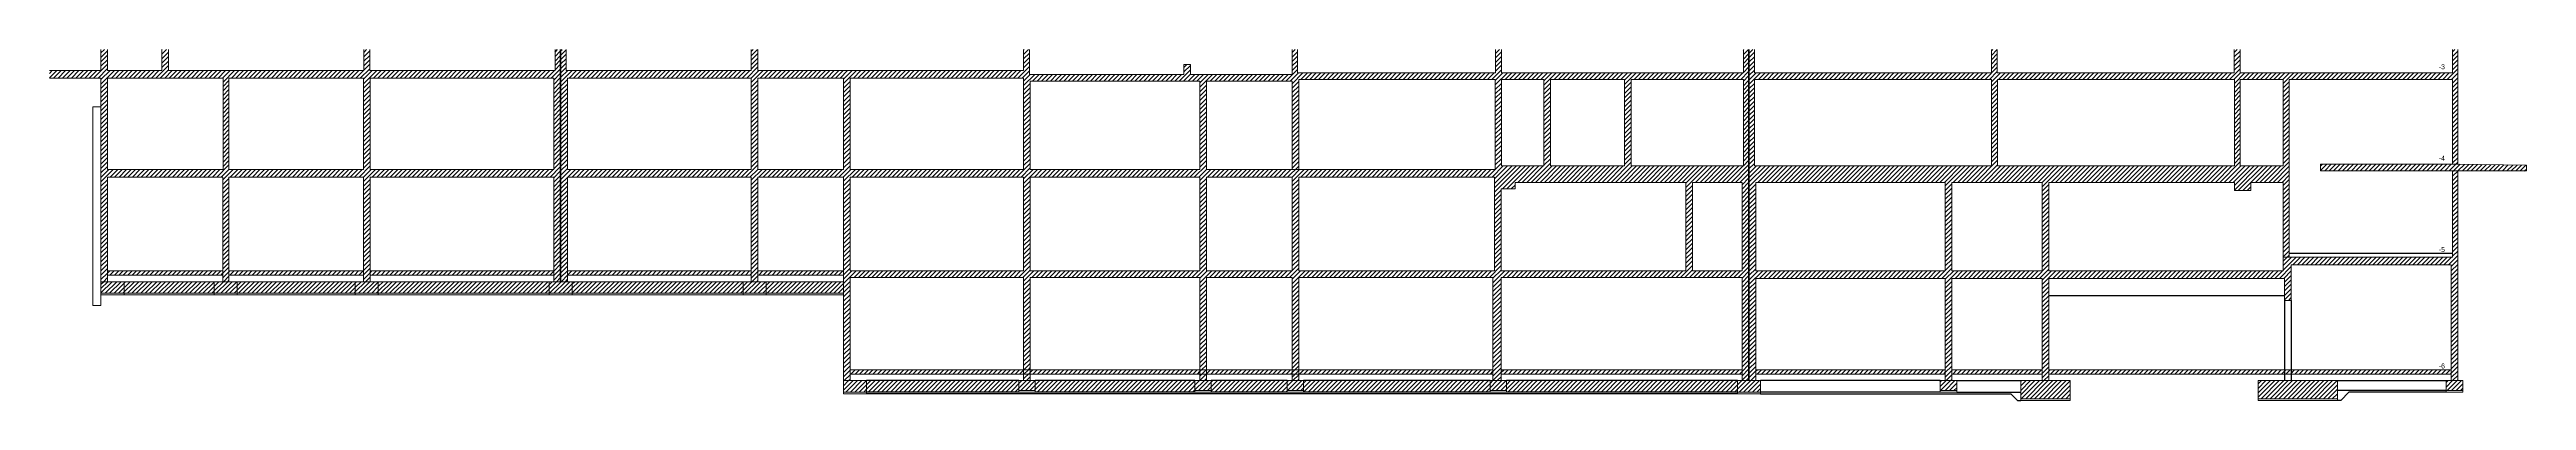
# Model space of a CAD drawing. Header units: millimetres. Extents: x -26249 to 60250, y -21218 to 23336.
# Drawn here: x 27137 to 34646, y -4527 to -3463 of the extents above; entities that cross this region are included whole.
import ezdxf

# ---------------------------------------------------------------- set-up
doc = ezdxf.new("R2010")
doc.units = ezdxf.units.MM
doc.layers.add('01-coupe soussol', color=253, linetype='Continuous')
doc.styles.add('ARIAL NA', font='ARIALN.TTF')

msp = doc.modelspace()

# ---------------------------------------------------------------- hatches: boundary and pattern name
at = {"layer": '01-coupe soussol'}
h = msp.add_hatch(dxfattribs=at)
h.set_pattern_fill('ANSI31', color=256, scale=3)
h.paths.add_polyline_path([(28685.12, -3527.031), (28685.12, -3463.38), (28669.12, -3463.38), (28669.12, -3527.031), (28107.12, -3527.031), (28107.12, -3463.38), (28089.12, -3463.38), (28089.12, -3527.031), (27497.12, -3527.031), (27497.12, -3463.38), (27477.12, -3463.38), (27477.12, -3527.031), (27312.524, -3527.031), (27312.524, -3463.38), (27292.524, -3463.38), (27292.524, -3527.031), (27136.579, -3527.031), (27136.579, -3550.031), (27292.524, -3550.031), (27292.524, -4167.031), (27312.524, -4167.031), (27312.524, -3850.031), (27662.197, -3850.031), (27662.197, -4167.031), (27680.197, -4167.031), (27680.197, -3850.031), (28088.197, -3850.031), (28088.197, -4167.031), (28108.197, -4167.031), (28108.197, -3850.031), (28665.12, -3850.031), (28665.12, -4167.031), (28685.12, -4167.031), (28685.12, -3827.031)])
h.paths.add_polyline_path([(27662.524, -3550.031), (27662.524, -3827.031), (27312.524, -3827.031), (27312.524, -3550.031)], flags=16)
h.paths.add_polyline_path([(27680.524, -3550.031), (28088.524, -3550.031), (28088.524, -3827.031), (27680.524, -3827.031)], flags=16)
h.paths.add_polyline_path([(28108.524, -3550.031), (28665.12, -3550.031), (28665.12, -3827.031), (28108.524, -3827.031)], flags=16)
h = msp.add_hatch(dxfattribs=at)
h.set_pattern_fill('ANSI31', color=256, scale=3)
h.paths.add_polyline_path([(27662.197, -4134.031), (27312.524, -4134.031), (27312.524, -4147.031), (27662.197, -4147.031)])
h.paths.add_polyline_path([(28088.197, -4134.031), (27680.197, -4134.031), (27680.197, -4147.031), (28088.197, -4147.031)])
h.paths.add_polyline_path([(27705.326, -4167.031), (27635.326, -4167.031), (27635.326, -4202.031), (27705.326, -4202.031)])
h.paths.add_polyline_path([(28063.326, -4167.031), (27705.326, -4167.031), (27705.326, -4202.031), (28063.326, -4202.031)])
h.paths.add_polyline_path([(28651.121, -4167.031), (28133.326, -4167.031), (28133.326, -4202.031), (28651.121, -4202.031)])
h.paths.add_polyline_path([(28665.12, -4134.031), (28108.197, -4134.031), (28108.197, -4147.031), (28665.12, -4147.031)])
h.paths.add_polyline_path([(29263.988, -4134.031), (28707.12, -4134.031), (28707.12, -4147.031), (29263.988, -4147.031)], flags=17)
h.paths.add_polyline_path([(29239.117, -4167.031), (28721.121, -4167.031), (28721.121, -4202.031), (29239.117, -4202.031)], flags=17)
h.paths.add_polyline_path([(29309.117, -4167.031), (29239.117, -4167.031), (29239.117, -4202.031), (29309.117, -4202.031)], flags=17)
h.paths.add_polyline_path([(29543.717, -4167.031), (29309.117, -4167.031), (29309.117, -4202.031), (29543.717, -4202.031)], flags=17)
h.paths.add_polyline_path([(29543.717, -4134.031), (29283.988, -4134.031), (29283.988, -4147.031), (29543.717, -4147.031)], flags=17)
h.paths.add_polyline_path([(32287.717, -3534.031), (32287.717, -3463.38), (32271.717, -3463.38), (32271.717, -3534.031), (31538.717, -3534.031), (31538.717, -3463.38), (31520.717, -3463.38), (31520.717, -3534.031), (30919.717, -3534.031), (30919.717, -3463.38), (30903.717, -3463.38), (30903.717, -3539.031), (30595.717, -3539.031), (30595.717, -3509.031), (30575.717, -3509.031), (30575.717, -3539.031), (30107.717, -3539.031), (30107.717, -3463.38), (30089.717, -3463.38), (30089.717, -3527.031), (29284.12, -3527.031), (29284.12, -3463.38), (29264.12, -3463.38), (29264.12, -3527.031), (28703.12, -3527.031), (28703.12, -3463.38), (28687.12, -3463.38), (28687.12, -3527.031), (28687.12, -3827.031), (28687.12, -4167.031), (28707.12, -4167.031), (28707.12, -3850.031), (29263.988, -3850.031), (29263.988, -4167.031), (29283.988, -4167.031), (29283.988, -3850.031), (29543.717, -3850.031), (29543.717, -4467.031), (29563.717, -4467.031), (29563.717, -4154.031), (30089.717, -4154.031), (30089.717, -4434.031), (30109.717, -4434.031), (30109.717, -4154.031), (30623.717, -4154.031), (30623.717, -4434.031), (30643.717, -4434.031), (30643.717, -4154.031), (30903.717, -4154.031), (30903.717, -4434.031), (30923.717, -4434.031), (30923.717, -4154.031), (31512.727, -4154.031), (31512.727, -4467.031), (31537.727, -4467.031), (31537.727, -4154.031), (32267.717, -4154.031), (32267.717, -4467.031), (32287.717, -4467.031), (32287.717, -4154.031), (32287.717, -4134.031)])
h.paths.add_polyline_path([(29283.717, -3827.031), (29283.717, -3550.031), (29543.717, -3550.031), (29543.717, -3827.031)], flags=16)
h.paths.add_polyline_path([(29263.717, -3827.031), (28707.12, -3827.031), (28707.12, -3550.031), (29263.717, -3550.031)], flags=16)
h.paths.add_polyline_path([(29563.717, -3850.031), (30089.717, -3850.031), (30089.717, -4134.031), (29563.717, -4134.031)], flags=16)
h.paths.add_polyline_path([(29563.717, -3827.031), (29563.717, -3550.031), (30089.717, -3550.031), (30089.717, -3827.031)], flags=16)
h.paths.add_polyline_path([(30109.717, -3850.031), (30623.717, -3850.031), (30623.717, -4134.031), (30109.717, -4134.031)], flags=16)
h.paths.add_polyline_path([(30109.717, -3827.031), (30109.717, -3559.031), (30623.717, -3559.031), (30623.717, -3827.031)], flags=16)
h.paths.add_polyline_path([(30643.717, -3850.031), (30903.717, -3850.031), (30903.717, -4134.031), (30643.717, -4134.031)], flags=16)
h.paths.add_polyline_path([(30643.717, -3827.031), (30643.717, -3559.031), (30903.717, -3559.031), (30903.717, -3827.031), (30923.717, -3827.031), (30923.717, -3554.031), (31519.717, -3554.031), (31519.717, -3827.031)], flags=16)
h.paths.add_polyline_path([(30923.717, -3850.031), (31517.727, -3850.031), (31517.727, -4134.031), (30923.717, -4134.031)], flags=16)
h.paths.add_polyline_path([(31537.727, -3886.031), (31580.029, -3886.031), (31580.029, -3866.031), (32097.717, -3866.031), (32097.717, -4134.031), (31537.727, -4134.031)], flags=16)
h.paths.add_polyline_path([(31538.029, -3816.031), (31538.029, -3554.031), (31666.717, -3554.031), (31666.717, -3816.031)], flags=16)
h.paths.add_polyline_path([(31686.717, -3816.031), (31686.717, -3554.031), (31911.717, -3554.031), (31911.717, -3816.031)], flags=16)
h.paths.add_polyline_path([(31931.717, -3816.031), (31931.717, -3554.031), (32271.717, -3554.031), (32271.717, -3816.031)], flags=16)
h.paths.add_polyline_path([(32117.717, -3866.031), (32267.717, -3866.031), (32267.717, -4134.031), (32117.717, -4134.031)], flags=16)
h = msp.add_hatch(dxfattribs=at)
h.set_pattern_fill('ANSI31', color=256, scale=3)
h.paths.add_polyline_path([(30074.717, -4467.031), (29613.717, -4467.031), (29613.717, -4502.031), (30074.717, -4502.031)])
h.paths.add_polyline_path([(30608.717, -4467.031), (30124.717, -4467.031), (30124.717, -4502.031), (30608.717, -4502.031)])
h.paths.add_polyline_path([(30888.717, -4467.031), (30658.717, -4467.031), (30658.717, -4502.031), (30888.717, -4502.031)])
h.paths.add_polyline_path([(31503.717, -4467.031), (30938.717, -4467.031), (30938.717, -4502.031), (31503.717, -4502.031)])
h.paths.add_polyline_path([(30938.717, -4467.031), (30888.717, -4467.031), (30888.717, -4497.031), (30938.717, -4497.031)])
h.paths.add_polyline_path([(30658.717, -4467.031), (30608.717, -4467.031), (30608.717, -4497.031), (30658.717, -4497.031)])
h.paths.add_polyline_path([(30124.717, -4467.031), (30074.717, -4467.031), (30074.717, -4497.031), (30124.717, -4497.031)])
h.paths.add_polyline_path([(30109.717, -4447.031), (30089.717, -4447.031), (30089.717, -4467.031), (30109.717, -4467.031)])
h.paths.add_polyline_path([(30109.717, -4434.031), (30089.717, -4434.031), (30089.717, -4447.031), (30109.717, -4447.031)])
h.paths.add_polyline_path([(30643.717, -4447.031), (30623.717, -4447.031), (30623.717, -4467.031), (30643.717, -4467.031)])
h.paths.add_polyline_path([(30643.717, -4434.031), (30623.717, -4434.031), (30623.717, -4447.031), (30643.717, -4447.031)])
h.paths.add_polyline_path([(32253.717, -4467.031), (31553.717, -4467.031), (31553.717, -4502.031), (32253.717, -4502.031)])
h.paths.add_polyline_path([(32267.717, -4434.031), (31537.727, -4434.031), (31537.727, -4447.031), (32267.717, -4447.031)])
h.paths.add_polyline_path([(32323.717, -4467.031), (32253.717, -4467.031), (32253.717, -4502.031), (32323.717, -4502.031)])
h.paths.add_polyline_path([(32309.717, -4157.031), (32883.717, -4157.031), (32883.717, -4467.031), (32903.717, -4467.031), (32903.717, -4157.031), (33177.717, -4157.031), (33177.717, -4467.031), (33197.717, -4467.031), (33197.717, -4157.031), (33912.678, -4157.031), (33912.678, -4224.031), (33932.678, -4224.031), (33932.678, -4116.031), (34417.678, -4116.031), (34417.678, -4467.031), (34437.678, -4467.031), (34437.678, -3831.031), (34421.678, -3831.031), (34421.678, -4093.031), (33908.678, -4093.031), (33908.678, -4134.031), (33197.717, -4134.031), (33197.717, -3866.031), (33760.275, -3866.031), (33760.275, -3891.031), (33810.275, -3891.031), (33810.275, -3866.031), (33908.678, -3866.031), (33908.678, -4093.031), (33926.678, -4093.031), (33926.678, -3554.031), (34421.678, -3554.031), (34421.678, -3811.031), (34437.678, -3811.031), (34437.678, -3463.38), (34421.678, -3463.38), (34421.678, -3534.031), (33777.717, -3534.031), (33777.717, -3463.38), (33759.717, -3463.38), (33759.717, -3534.031), (33041.717, -3534.031), (33041.717, -3463.38), (33023.717, -3463.38), (33023.717, -3534.031), (32305.717, -3534.031), (32305.717, -3463.38), (32289.717, -3463.38), (32289.717, -3534.031), (32289.717, -4134.031), (32289.717, -4157.031), (32289.717, -4467.031), (32309.717, -4467.031)])
h.paths.add_polyline_path([(32309.717, -4134.031), (32309.717, -3866.031), (32883.717, -3866.031), (32883.717, -4134.031)], flags=16)
h.paths.add_polyline_path([(32305.717, -3816.031), (32305.717, -3554.031), (33024.41, -3554.031), (33024.41, -3816.031)], flags=16)
h.paths.add_polyline_path([(32903.717, -4134.031), (32903.717, -3866.031), (33177.717, -3866.031), (33177.717, -4134.031)], flags=16)
h.paths.add_polyline_path([(33042.41, -3816.031), (33042.41, -3554.031), (33760.275, -3554.031), (33760.275, -3816.031)], flags=16)
h.paths.add_polyline_path([(33778.275, -3816.031), (33778.275, -3554.031), (33908.678, -3554.031), (33908.678, -3816.031)], flags=16)
h = msp.add_hatch(dxfattribs=at)
h.set_pattern_fill('ANSI31', color=256, scale=3)
h.paths.add_polyline_path([(34645.89, -3814.031), (34437.678, -3811.031), (34021.678, -3811.031), (34021.678, -3831.031), (34645.89, -3831.031)])
h.paths.add_polyline_path([(34072.678, -4467.031), (33832.678, -4467.031), (33832.678, -4522.031), (34072.678, -4522.031)])
h.paths.add_polyline_path([(34417.678, -4434.031), (33932.678, -4434.031), (33932.678, -4447.031), (34417.678, -4447.031)])
h.paths.add_polyline_path([(33932.678, -4434.031), (33912.678, -4434.031), (33912.678, -4447.031), (33932.678, -4447.031)])
h.paths.add_polyline_path([(33912.678, -4434.031), (33197.717, -4434.031), (33197.717, -4447.031), (33912.678, -4447.031)])
h.paths.add_polyline_path([(33262.717, -4467.031), (33112.717, -4467.031), (33112.717, -4522.031), (33262.717, -4522.031)])
h.paths.add_polyline_path([(33177.717, -4434.031), (32903.717, -4434.031), (32903.717, -4447.031), (33177.717, -4447.031)])
h.paths.add_polyline_path([(32918.717, -4467.031), (32868.717, -4467.031), (32868.717, -4497.031), (32918.717, -4497.031)])
h.paths.add_polyline_path([(32883.717, -4434.031), (32309.717, -4434.031), (32309.717, -4447.031), (32883.717, -4447.031)])
h.paths.add_polyline_path([(34452.678, -4467.031), (34402.678, -4467.031), (34402.678, -4497.031), (34452.678, -4497.031)])
h = msp.add_hatch(dxfattribs=at)
h.set_pattern_fill('ANSI31', color=256, scale=3)
h.paths.add_polyline_path([(27362.523, -4167.031), (27292.524, -4167.031), (27292.524, -4202.031), (27362.523, -4202.031)])
h.paths.add_polyline_path([(27635.326, -4167.031), (27362.523, -4167.031), (27362.523, -4202.031), (27635.326, -4202.031)])
h = msp.add_hatch(dxfattribs=at)
h.set_pattern_fill('ANSI31', color=256, scale=3)
h.paths.add_polyline_path([(28721.121, -4167.031), (28651.121, -4167.031), (28651.121, -4202.031), (28721.121, -4202.031)])
h.paths.add_polyline_path([(28133.326, -4167.031), (28063.326, -4167.031), (28063.326, -4202.031), (28133.326, -4202.031)])
h = msp.add_hatch(dxfattribs=at)
h.set_pattern_fill('ANSI31', color=256, scale=3)
h.paths.add_polyline_path([(30089.717, -4434.031), (29563.717, -4434.031), (29563.717, -4447.031), (30089.717, -4447.031)])
h.paths.add_polyline_path([(29613.717, -4467.031), (29543.717, -4467.031), (29543.717, -4502.031), (29613.717, -4502.031)])
h.paths.add_polyline_path([(30623.717, -4434.031), (30109.717, -4434.031), (30109.717, -4447.031), (30623.717, -4447.031)])
h.paths.add_polyline_path([(30903.717, -4434.031), (30643.717, -4434.031), (30643.717, -4447.031), (30903.717, -4447.031)])
h.paths.add_polyline_path([(30923.717, -4447.031), (30903.717, -4447.031), (30903.717, -4467.031), (30923.717, -4467.031)])
h.paths.add_polyline_path([(30923.717, -4434.031), (30903.717, -4434.031), (30903.717, -4447.031), (30923.717, -4447.031)])
h.paths.add_polyline_path([(31512.727, -4434.031), (30923.717, -4434.031), (30923.717, -4447.031), (31512.727, -4447.031)])
h = msp.add_hatch(dxfattribs=at)
h.set_pattern_fill('ANSI31', color=256, scale=3)
h.paths.add_polyline_path([(31553.717, -4467.031), (31503.717, -4467.031), (31503.717, -4497.031), (31553.717, -4497.031)])

# ---------------------------------------------------------------- linework, layer by layer
at = {"layer": '01-coupe soussol', "lineweight": 5}
for p, q in [((27292.524, -3527.031), (27136.579, -3527.031)), ((27292.524, -3527.031), (27292.524, -3463.38)), ((27312.524, -3527.031), (27312.524, -3463.38)), ((27312.524, -3527.031), (27477.12, -3527.031)), ((27477.12, -3527.031), (27477.12, -3463.38)), ((27497.12, -3527.031), (27497.12, -3463.38)), ((27497.12, -3527.031), (28089.12, -3527.031)), ((28089.12, -3527.031), (28089.12, -3463.38)), ((28107.12, -3527.031), (28107.12, -3463.38)), ((28107.12, -3527.031), (28669.12, -3527.031)), ((28669.12, -3527.031), (28669.12, -3463.38)), ((28685.12, -3527.031), (28685.12, -3463.38)), ((28685.12, -3827.031), (28685.12, -3527.031)), ((28687.12, -3527.031), (28687.12, -3463.38)), ((28687.12, -3827.031), (28687.12, -3527.031)), ((28703.12, -3527.031), (28703.12, -3463.38)), ((28703.12, -3527.031), (29264.12, -3527.031)), ((29264.12, -3527.031), (29264.12, -3463.38)), ((29284.12, -3527.031), (29284.12, -3463.38)), ((29284.12, -3527.031), (30089.717, -3527.031)), ((30089.717, -3527.031), (30089.717, -3463.38)), ((30107.717, -3539.031), (30107.717, -3463.38)), ((30575.717, -3539.031), (30575.717, -3509.031)), ((30575.717, -3509.031), (30595.717, -3509.031)), ((30595.717, -3539.031), (30595.717, -3509.031)), ((30903.717, -3539.031), (30903.717, -3463.38)), ((30919.717, -3534.031), (30919.717, -3463.38)), ((31520.717, -3534.031), (31520.717, -3463.38)), ((31538.717, -3534.031), (31538.717, -3463.38)), ((32271.717, -3534.031), (32271.717, -3463.38)), ((32287.717, -3534.031), (32287.717, -3463.38)), ((32289.717, -3534.031), (32289.717, -3463.38)), ((32305.717, -3534.031), (32305.717, -3463.38)), ((33023.717, -3534.031), (33023.717, -3463.38)), ((33041.717, -3534.031), (33041.717, -3463.38)), ((33759.717, -3534.031), (33759.717, -3463.38)), ((33777.717, -3534.031), (33777.717, -3463.38)), ((34421.678, -3463.38), (34421.678, -3534.031)), ((34437.678, -3463.38), (34437.678, -3811.031)), ((27292.524, -3550.031), (27136.579, -3550.031)), ((27292.524, -4238.826), (27292.524, -3550.031)), ((27312.524, -3550.031), (27662.524, -3550.031)), ((27312.524, -3827.031), (27312.524, -3550.031)), ((27662.524, -3827.031), (27662.524, -3550.031)), ((27680.524, -3550.031), (28088.524, -3550.031)), ((27680.524, -3827.031), (27680.524, -3550.031)), ((28088.524, -3827.031), (28088.524, -3550.031)), ((28108.524, -3550.031), (28665.12, -3550.031)), ((28108.524, -3827.031), (28108.524, -3550.031)), ((28665.12, -3827.031), (28665.12, -3550.031)), ((28707.12, -3827.031), (28707.12, -3550.031)), ((28707.12, -3550.031), (29263.717, -3550.031)), ((29263.717, -3827.031), (29263.717, -3550.031)), ((29283.717, -3827.031), (29283.717, -3550.031)), ((29283.717, -3550.031), (29543.717, -3550.031)), ((29543.717, -3827.031), (29543.717, -3550.031)), ((29563.717, -3827.031), (29563.717, -3550.031)), ((29563.717, -3550.031), (30089.717, -3550.031)), ((30089.717, -3827.031), (30089.717, -3550.031)), ((30107.717, -3539.031), (30575.717, -3539.031)), ((30109.717, -3827.031), (30109.717, -3559.031)), ((30109.717, -3559.031), (30623.717, -3559.031)), ((30595.717, -3539.031), (30903.717, -3539.031)), ((30623.717, -3827.031), (30623.717, -3559.031)), ((30643.717, -3559.031), (30903.717, -3559.031)), ((30643.717, -3827.031), (30643.717, -3559.031)), ((30903.717, -3827.031), (30903.717, -3559.031)), ((30919.717, -3534.031), (31520.717, -3534.031)), ((30923.717, -3827.031), (30923.717, -3554.031)), ((30923.717, -3554.031), (31519.717, -3554.031)), ((31519.717, -3827.031), (31519.717, -3554.031)), ((31538.029, -3554.031), (31538.029, -3816.031)), ((31538.029, -3554.031), (31666.717, -3554.031)), ((31538.717, -3534.031), (32271.717, -3534.031)), ((31666.717, -3554.031), (31666.717, -3816.031)), ((31686.717, -3554.031), (31686.717, -3816.031)), ((31686.717, -3554.031), (31911.717, -3554.031)), ((31911.717, -3554.031), (31911.717, -3816.031)), ((31931.717, -3554.031), (31931.717, -3816.031)), ((31931.717, -3554.031), (32271.717, -3554.031)), ((32271.717, -3554.031), (32271.717, -3816.031)), ((32287.717, -3534.031), (32287.717, -4134.031)), ((32289.717, -3534.031), (32289.717, -4134.031)), ((32305.717, -3534.031), (33023.717, -3534.031)), ((32305.717, -3554.031), (33024.41, -3554.031)), ((32305.717, -3554.031), (32305.717, -3816.031)), ((33024.41, -3554.031), (33024.41, -3816.031)), ((33041.717, -3534.031), (33759.717, -3534.031)), ((33042.41, -3554.031), (33760.275, -3554.031)), ((33042.41, -3554.031), (33042.41, -3816.031)), ((33760.275, -3816.031), (33760.275, -3554.031)), ((33777.717, -3534.031), (34421.678, -3534.031)), ((33778.275, -3554.031), (33908.678, -3554.031)), ((33778.275, -3554.031), (33778.275, -3816.031)), ((33908.678, -3554.031), (33908.678, -3816.031)), ((33926.678, -3554.031), (34421.678, -3554.031)), ((33926.678, -3554.031), (33926.678, -4093.031)), ((34421.678, -3554.031), (34421.678, -3811.031)), ((27312.524, -3827.031), (27662.524, -3827.031)), ((27680.524, -3827.031), (28088.524, -3827.031)), ((28108.524, -3827.031), (28665.12, -3827.031)), ((28685.12, -3827.031), (28685.12, -4167.031)), ((28687.12, -3827.031), (28687.12, -4167.031)), ((28707.12, -3827.031), (29263.717, -3827.031)), ((29283.717, -3827.031), (29543.717, -3827.031)), ((29563.717, -3827.031), (30089.717, -3827.031)), ((30109.717, -3827.031), (30623.717, -3827.031)), ((30643.717, -3827.031), (31520.029, -3827.031)), ((31538.029, -3816.031), (31666.717, -3816.031)), ((31686.717, -3816.031), (31911.717, -3816.031)), ((31931.717, -3816.031), (32271.717, -3816.031)), ((32305.717, -3816.031), (33024.41, -3816.031)), ((33042.41, -3816.031), (33760.275, -3816.031)), ((33778.275, -3816.031), (33908.678, -3816.031)), ((34021.678, -3811.031), (34437.678, -3811.031)), ((34021.678, -3811.031), (34021.678, -3831.031)), ((34437.678, -3811.031), (34645.89, -3814.031)), ((34645.89, -3814.031), (34645.89, -3831.031)), ((27312.524, -3850.031), (27662.197, -3850.031)), ((27312.524, -4167.031), (27312.524, -3850.031)), ((27662.197, -3850.031), (27662.197, -4167.031)), ((27680.197, -3850.031), (28088.197, -3850.031)), ((27680.197, -3850.031), (27680.197, -4167.031)), ((28088.197, -3850.031), (28088.197, -4167.031)), ((28108.197, -3850.031), (28665.12, -3850.031)), ((28108.197, -3850.031), (28108.197, -4167.031)), ((28665.12, -3850.031), (28665.12, -4167.031)), ((28707.12, -3850.031), (29263.988, -3850.031)), ((28707.12, -3850.031), (28707.12, -4167.031)), ((29263.988, -3850.031), (29263.988, -4167.031)), ((29283.988, -3850.031), (29543.717, -3850.031)), ((29283.988, -3850.031), (29283.988, -4167.031)), ((29543.717, -3850.031), (29543.717, -4507.031)), ((29563.717, -3850.031), (30089.717, -3850.031)), ((29563.717, -3850.031), (29563.717, -4134.031)), ((30089.717, -4134.031), (30089.717, -3850.031)), ((30109.717, -3850.031), (30623.717, -3850.031)), ((30109.717, -4134.031), (30109.717, -3850.031)), ((30623.717, -4134.031), (30623.717, -3850.031)), ((30643.717, -3850.031), (30903.717, -3850.031)), ((30643.717, -4134.031), (30643.717, -3850.031)), ((30903.717, -4134.031), (30903.717, -3850.031)), ((30923.717, -3850.031), (31517.727, -3850.031)), ((30923.717, -4134.031), (30923.717, -3850.031)), ((31517.727, -4134.031), (31517.727, -3850.031)), ((31537.727, -3886.031), (31580.029, -3886.031)), ((31537.727, -4134.031), (31537.727, -3886.031)), ((31580.029, -3866.031), (32097.717, -3866.031)), ((31580.029, -3866.031), (31580.029, -3886.031)), ((32097.717, -4134.031), (32097.717, -3866.031)), ((32117.717, -3866.031), (32267.717, -3866.031)), ((32117.717, -4134.031), (32117.717, -3866.031)), ((32267.717, -4134.031), (32267.717, -3866.031)), ((32309.717, -3866.031), (32883.717, -3866.031)), ((32309.717, -4134.031), (32309.717, -3866.031)), ((32883.717, -4134.031), (32883.717, -3866.031)), ((32903.717, -3866.031), (33177.717, -3866.031)), ((32903.717, -4134.031), (32903.717, -3866.031)), ((33177.717, -4134.031), (33177.717, -3866.031)), ((33197.717, -3866.031), (33760.275, -3866.031)), ((33197.717, -4134.031), (33197.717, -3866.031)), ((33760.275, -3866.031), (33760.275, -3891.031)), ((33760.275, -3891.031), (33810.275, -3891.031)), ((33810.275, -3866.031), (33908.678, -3866.031)), ((33810.275, -3866.031), (33810.275, -3891.031)), ((33908.678, -3866.031), (33908.678, -4134.031)), ((34021.678, -3831.031), (34645.89, -3831.031)), ((34421.678, -3831.031), (34421.678, -4093.031)), ((34437.678, -3831.031), (34437.678, -4467.031)), ((33908.678, -4093.031), (34421.678, -4093.031)), ((33932.678, -4116.031), (34417.678, -4116.031)), ((33932.678, -4116.031), (33932.678, -4224.031)), ((34417.678, -4116.031), (34417.678, -4467.031)), ((27362.523, -4167.031), (27292.524, -4167.031)), ((27362.523, -4202.031), (27292.524, -4202.031)), ((27312.524, -4134.031), (27662.197, -4134.031)), ((27312.524, -4147.031), (27662.197, -4147.031)), ((27362.523, -4167.031), (27362.523, -4207.031)), ((27635.326, -4167.031), (27705.326, -4167.031)), ((27635.326, -4167.031), (27635.326, -4207.031)), ((27635.326, -4202.031), (27705.326, -4202.031)), ((27680.197, -4134.031), (28088.197, -4134.031)), ((27680.197, -4147.031), (28088.197, -4147.031)), ((27705.326, -4167.031), (27705.326, -4207.031)), ((28063.326, -4167.031), (28133.326, -4167.031)), ((28063.326, -4167.031), (28063.326, -4207.031)), ((28063.326, -4202.031), (28133.326, -4202.031)), ((28108.197, -4134.031), (28665.12, -4134.031)), ((28108.197, -4147.031), (28665.12, -4147.031)), ((28133.326, -4167.031), (28133.326, -4207.031)), ((28651.121, -4167.031), (28721.121, -4167.031)), ((28651.121, -4167.031), (28651.121, -4207.031)), ((28651.121, -4202.031), (28721.121, -4202.031)), ((28707.12, -4134.031), (29263.988, -4134.031)), ((28707.12, -4147.031), (29263.988, -4147.031)), ((28721.121, -4167.031), (28721.121, -4207.031)), ((29239.117, -4167.031), (29309.117, -4167.031)), ((29239.117, -4167.031), (29239.117, -4207.031)), ((29239.117, -4202.031), (29309.117, -4202.031)), ((29283.988, -4134.031), (29543.717, -4134.031)), ((29283.988, -4147.031), (29543.717, -4147.031)), ((29309.117, -4167.031), (29309.117, -4207.031)), ((29563.717, -4134.031), (30089.717, -4134.031)), ((29563.717, -4154.031), (30089.717, -4154.031)), ((29563.717, -4154.031), (29563.717, -4467.031)), ((30089.717, -4154.031), (30089.717, -4467.031)), ((30109.717, -4134.031), (30623.717, -4134.031)), ((30109.717, -4154.031), (30623.717, -4154.031)), ((30109.717, -4154.031), (30109.717, -4467.031)), ((30623.717, -4154.031), (30623.717, -4467.031)), ((30643.717, -4134.031), (30903.717, -4134.031)), ((30643.717, -4154.031), (30903.717, -4154.031)), ((30643.717, -4154.031), (30643.717, -4467.031)), ((30903.717, -4154.031), (30903.717, -4467.031)), ((30923.717, -4134.031), (31517.727, -4134.031)), ((30923.717, -4154.031), (31512.727, -4154.031)), ((30923.717, -4154.031), (30923.717, -4467.031)), ((31512.727, -4154.031), (31512.727, -4467.031)), ((31537.727, -4134.031), (32097.717, -4134.031)), ((31537.727, -4154.031), (32267.717, -4154.031)), ((31537.727, -4154.031), (31537.727, -4467.031)), ((32117.717, -4134.031), (32267.717, -4134.031)), ((32267.717, -4154.031), (32267.717, -4467.031)), ((32287.717, -4134.031), (32287.717, -4154.031)), ((32287.717, -4154.031), (32287.717, -4467.031)), ((32289.717, -4134.031), (32289.717, -4157.031)), ((32289.717, -4157.031), (32289.717, -4467.031)), ((32309.717, -4134.031), (32883.717, -4134.031)), ((32309.717, -4157.031), (32883.717, -4157.031)), ((32309.717, -4157.031), (32309.717, -4467.031)), ((32883.717, -4157.031), (32883.717, -4467.031)), ((32903.717, -4134.031), (33177.717, -4134.031)), ((32903.717, -4157.031), (33177.717, -4157.031)), ((32903.717, -4157.031), (32903.717, -4467.031)), ((33177.717, -4157.031), (33177.717, -4467.031)), ((33197.717, -4134.031), (33908.678, -4134.031)), ((33197.717, -4157.031), (33912.678, -4157.031)), ((33197.717, -4157.031), (33197.717, -4467.031)), ((33912.678, -4157.031), (33912.678, -4224.031)), ((27292.524, -4238.826), (27267.524, -4238.826)), ((27362.523, -4207.031), (27292.524, -4207.031)), ((27635.326, -4207.031), (27705.326, -4207.031)), ((28063.326, -4207.031), (28133.326, -4207.031)), ((28651.121, -4207.031), (28721.121, -4207.031)), ((29239.117, -4207.031), (29309.117, -4207.031)), ((33912.678, -4224.031), (33932.678, -4224.031)), ((29613.717, -4467.031), (29543.717, -4467.031)), ((29613.717, -4502.031), (29543.717, -4502.031)), ((29563.717, -4434.031), (31512.727, -4434.031)), ((29563.717, -4447.031), (31512.727, -4447.031)), ((29613.717, -4467.031), (29613.717, -4507.031)), ((30074.717, -4502.031), (30074.717, -4467.031)), ((30074.717, -4467.031), (30124.717, -4467.031)), ((30074.717, -4497.031), (30124.717, -4497.031)), ((30074.717, -4502.031), (30124.717, -4502.031)), ((30124.717, -4502.031), (30124.717, -4467.031)), ((30608.717, -4502.031), (30608.717, -4467.031)), ((30608.717, -4467.031), (30658.717, -4467.031)), ((30608.717, -4497.031), (30658.717, -4497.031)), ((30608.717, -4502.031), (30658.717, -4502.031)), ((30658.717, -4502.031), (30658.717, -4467.031)), ((30888.717, -4502.031), (30888.717, -4467.031)), ((30888.717, -4467.031), (30938.717, -4467.031)), ((30888.717, -4497.031), (30938.717, -4497.031)), ((30888.717, -4502.031), (30938.717, -4502.031)), ((30938.717, -4502.031), (30938.717, -4467.031)), ((31503.717, -4467.031), (31503.717, -4502.031)), ((31553.717, -4467.031), (31503.717, -4467.031)), ((31553.717, -4497.031), (31503.717, -4497.031)), ((31553.717, -4502.031), (31503.717, -4502.031)), ((31537.727, -4434.031), (32267.717, -4434.031)), ((31537.727, -4447.031), (32267.717, -4447.031)), ((31553.717, -4467.031), (31553.717, -4502.031)), ((32253.717, -4467.031), (32253.717, -4507.031)), ((32323.717, -4467.031), (32253.717, -4467.031)), ((32323.717, -4502.031), (32253.717, -4502.031)), ((32309.717, -4434.031), (32883.717, -4434.031)), ((32309.717, -4447.031), (32883.717, -4447.031)), ((32323.717, -4467.031), (32323.717, -4507.031)), ((32868.717, -4467.031), (32868.717, -4502.031)), ((32918.717, -4467.031), (32868.717, -4467.031)), ((32918.717, -4497.031), (32868.717, -4497.031)), ((32918.717, -4502.031), (32868.717, -4502.031)), ((32903.717, -4434.031), (33177.717, -4434.031)), ((32903.717, -4447.031), (33177.717, -4447.031)), ((32918.717, -4467.031), (32918.717, -4502.031)), ((33112.717, -4467.031), (33112.717, -4527.031)), ((33262.717, -4467.031), (33112.717, -4467.031)), ((33197.717, -4434.031), (34417.678, -4434.031)), ((33197.717, -4447.031), (34417.678, -4447.031)), ((33262.717, -4467.031), (33262.717, -4527.031)), ((33832.678, -4467.031), (33832.678, -4527.031)), ((34072.678, -4467.031), (33832.678, -4467.031)), ((34072.678, -4467.031), (34072.678, -4527.031)), ((34402.678, -4467.031), (34452.678, -4467.031)), ((34402.678, -4467.031), (34402.678, -4502.031)), ((34402.678, -4497.031), (34452.678, -4497.031)), ((34402.678, -4502.031), (34452.678, -4502.031)), ((34452.678, -4467.031), (34452.678, -4502.031)), ((29613.717, -4507.031), (29543.717, -4507.031)), ((32323.717, -4507.031), (32253.717, -4507.031)), ((33262.717, -4522.031), (33112.717, -4522.031)), ((33262.717, -4527.031), (33112.717, -4527.031)), ((34072.678, -4522.031), (33832.678, -4522.031)), ((34072.678, -4527.031), (33832.678, -4527.031))]:
    msp.add_line(p, q, dxfattribs=at)
at = {"layer": '01-coupe soussol', "lineweight": 0}
for p, q in [((27267.524, -3637.031), (27267.524, -4238.826)), ((27292.524, -3637.031), (27267.524, -3637.031)), ((27362.523, -4167.031), (27635.326, -4167.031)), ((27362.523, -4202.031), (27635.326, -4202.031)), ((27705.326, -4167.031), (28063.326, -4167.031)), ((27705.326, -4202.031), (28063.326, -4202.031)), ((28133.326, -4167.031), (28651.121, -4167.031)), ((28133.326, -4202.031), (28651.121, -4202.031)), ((28721.121, -4167.031), (29239.117, -4167.031)), ((28721.121, -4202.031), (29239.117, -4202.031)), ((29309.117, -4167.031), (29543.717, -4167.031)), ((29309.117, -4202.031), (29543.717, -4202.031)), ((27362.523, -4207.031), (27635.326, -4207.031)), ((27705.326, -4207.031), (28063.326, -4207.031)), ((28133.326, -4207.031), (28651.121, -4207.031)), ((28721.121, -4207.031), (29239.117, -4207.031)), ((29309.117, -4207.031), (29543.717, -4207.031))]:
    msp.add_line(p, q, dxfattribs=at)
at = {"layer": '01-coupe soussol'}
for p, q in [((33926.678, -4081.031), (34421.678, -4081.031)), ((33197.717, -4209.031), (33912.678, -4209.031)), ((33912.678, -4224.031), (33912.678, -4467.031)), ((33932.678, -4224.031), (33932.678, -4467.031)), ((30074.717, -4467.031), (29613.717, -4467.031)), ((30074.717, -4502.031), (29613.717, -4502.031)), ((30608.717, -4467.031), (30124.717, -4467.031)), ((30608.717, -4502.031), (30124.717, -4502.031)), ((30888.717, -4467.031), (30658.717, -4467.031)), ((30888.717, -4502.031), (30658.717, -4502.031)), ((31503.717, -4467.031), (30938.717, -4467.031)), ((31503.717, -4502.031), (30938.717, -4502.031)), ((32253.717, -4467.031), (31553.717, -4467.031)), ((32253.717, -4502.031), (31553.717, -4502.031)), ((32868.717, -4467.031), (32323.717, -4467.031)), ((32868.717, -4502.031), (32323.717, -4502.031)), ((32918.717, -4467.031), (33112.717, -4467.031)), ((32918.717, -4502.031), (33112.717, -4502.031)), ((34072.678, -4467.031), (34402.678, -4467.031)), ((34402.678, -4497.031), (34072.678, -4497.031)), ((34082.678, -4527.031), (34107.678, -4502.031)), ((34402.678, -4502.031), (34107.678, -4502.031)), ((32253.717, -4507.031), (29613.717, -4507.031)), ((32323.717, -4507.031), (33082.717, -4507.031)), ((33102.717, -4527.031), (33082.717, -4507.031)), ((33102.717, -4527.031), (33112.717, -4527.031)), ((34082.678, -4527.031), (34072.678, -4527.031))]:
    msp.add_line(p, q, dxfattribs=at)

# ---------------------------------------------------------------- texts
at = {"layer": '01-coupe soussol', "style": 'ARIAL NA'}
for s, p in [('-3', (34380.346, -3523.094)), ('-4', (34380.346, -3800.094)), ('-5', (34380.346, -4077.094)), ('-6', (34380.346, -4430.094))]:
    msp.add_text(s, height=15, dxfattribs=at).set_placement(p)

doc.saveas('drawing.dxf')
